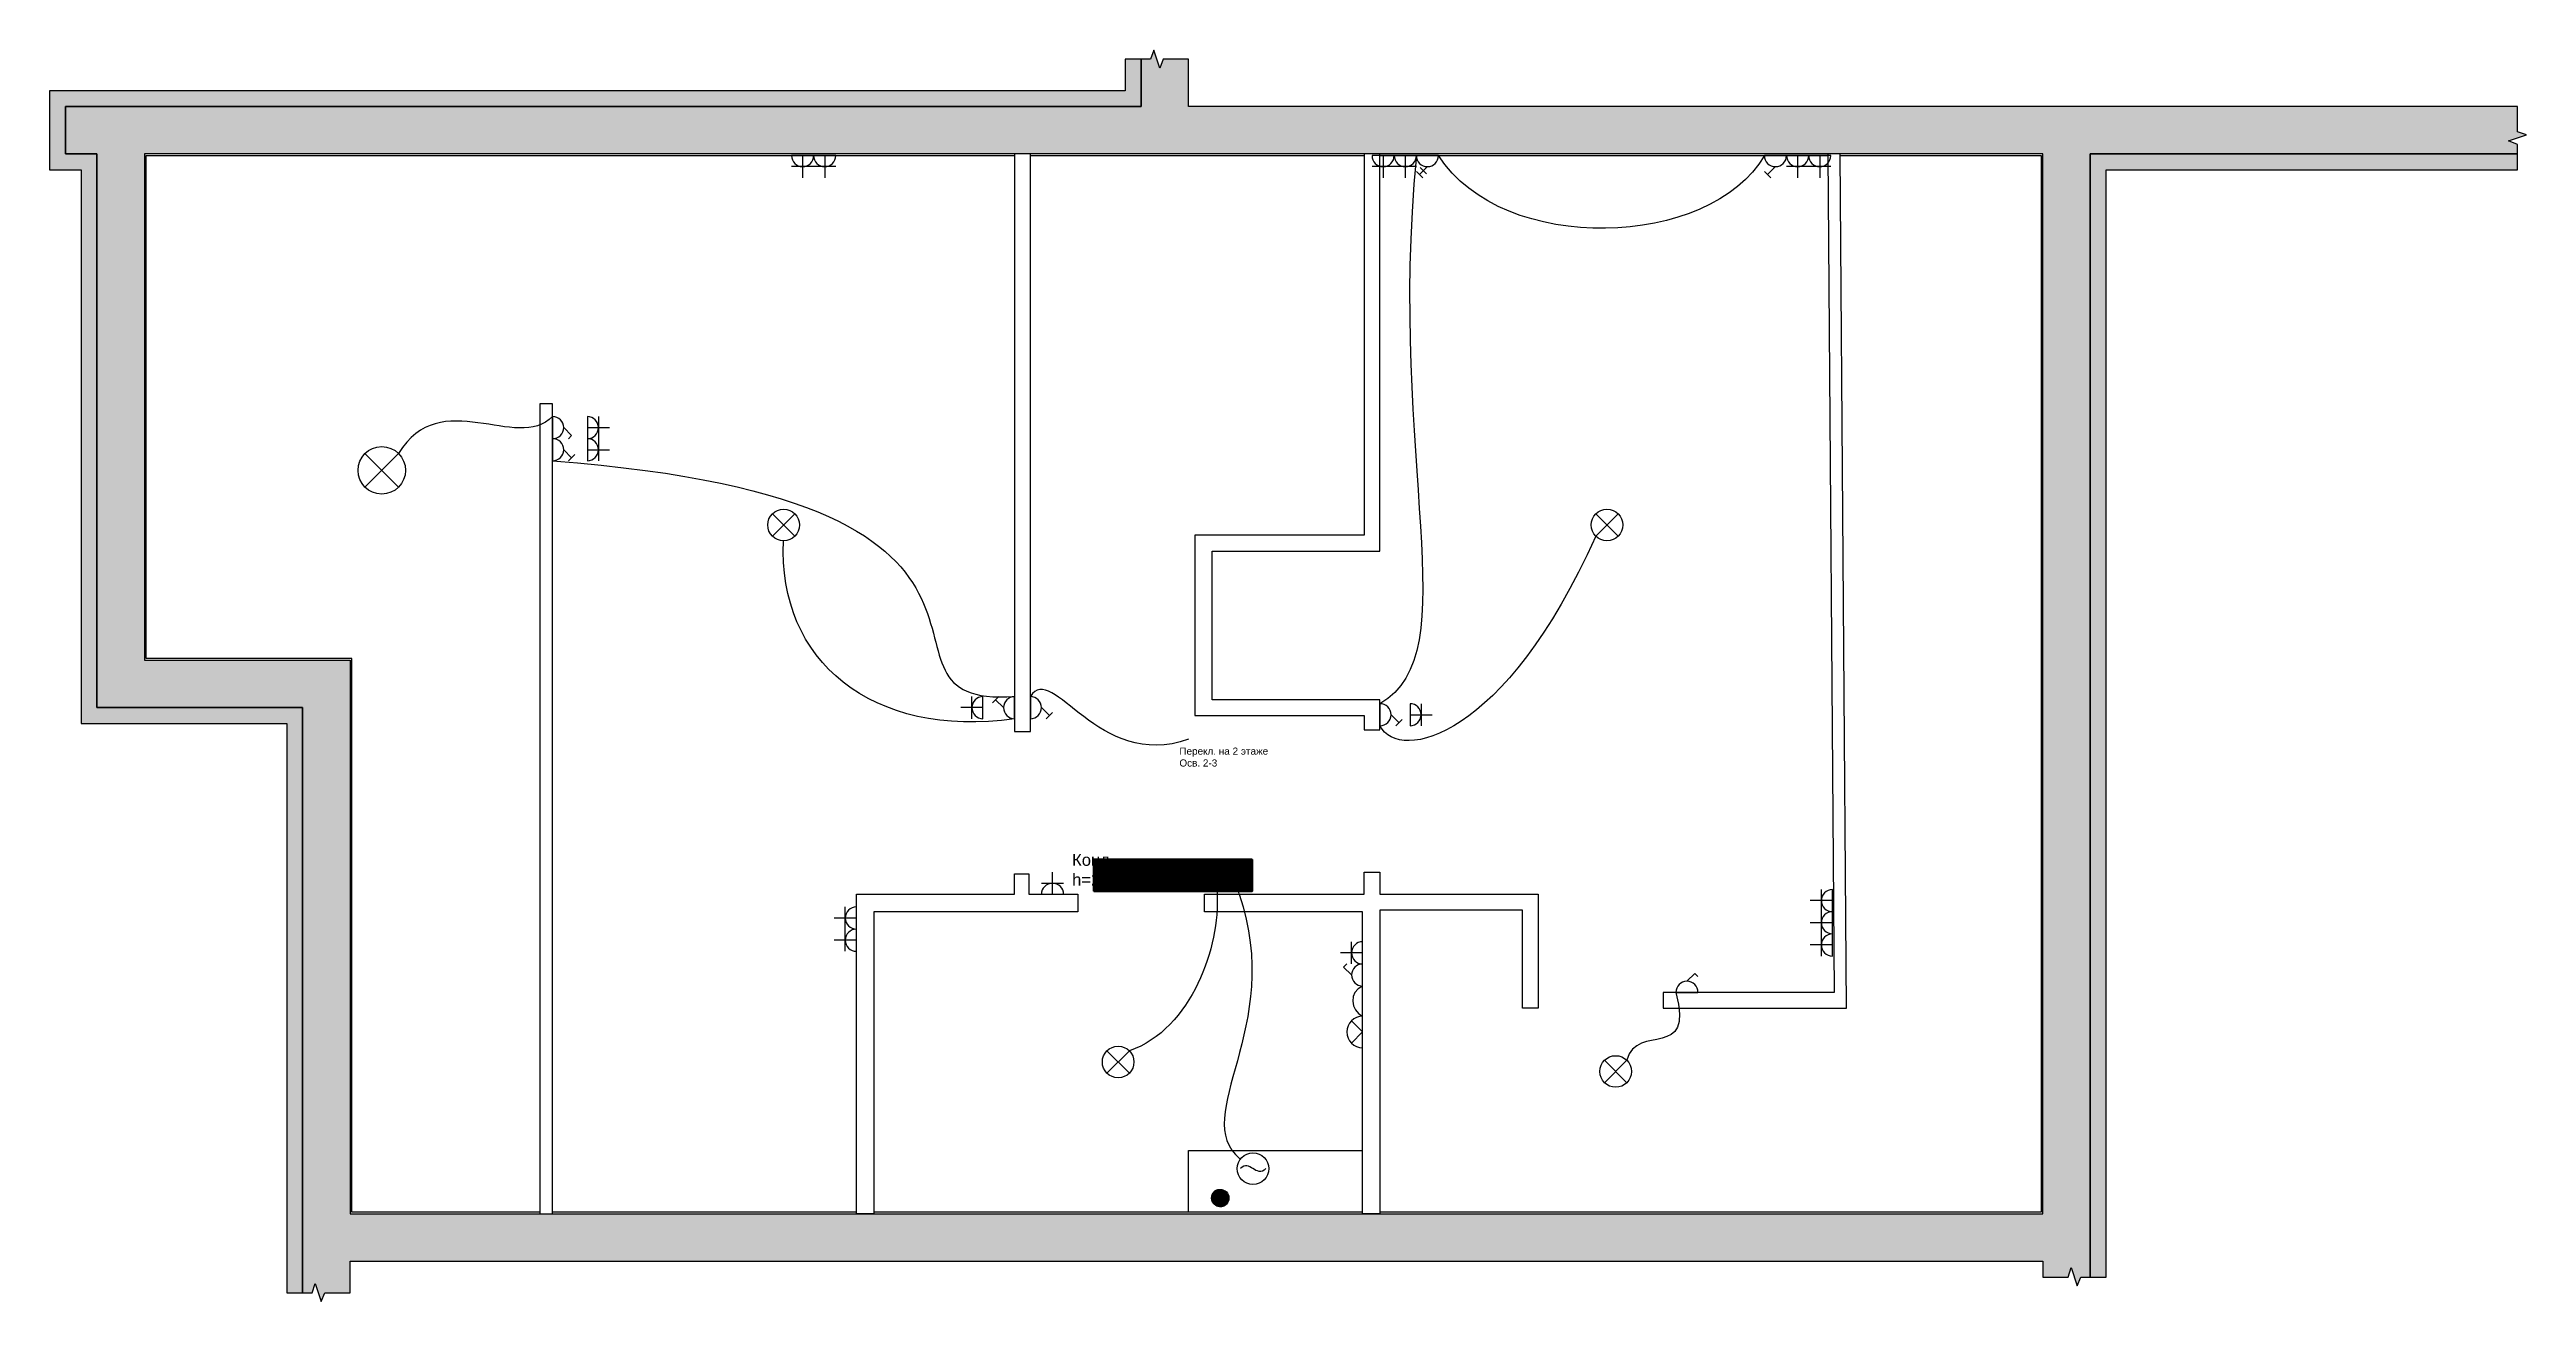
# Model space of a CAD drawing. Header units: millimetres. Extents: x -15550 to 15057, y -7254 to 30660.
# Drawn here: x -600 to 15057, y 22746 to 30660 of the extents above; entities that cross this region are included whole.
import ezdxf

# ---------------------------------------------------------------- set-up
doc = ezdxf.new("R2010")
doc.units = ezdxf.units.MM
for name, color, linetype, lineweight, true_color in [('Внутренние_перегородки_штукатурка', 174, 'Continuous', 25, 0x000080), ('Канализация', 54, 'Continuous', 25, 0x808000), ('Кондиционеры', 4, 'Continuous', 50, 0x00ffff), ('Наружные стены', 7, 'Continuous', 25, 0x000000), ('Наружные стены (штриховка)', 7, 'Continuous', 25, 0x000000), ('Электрика_розетки', 5, 'Continuous', 30, 0x0000ff), ('Электрика_свет', 1, 'Continuous', 30, 0xff0000)]:
    doc.layers.add(name, color=color, linetype=linetype, lineweight=lineweight, true_color=true_color)
doc.styles.add('textstyle109', font='')
doc.styles.add('textstyle158', font='')
doc.styles.get('textstyle109').set_extended_font_data('Liberation Sans')
doc.styles.get('textstyle158').set_extended_font_data('Liberation Sans')
pattern_1 = [(45, (0, 0), (-0.08838834765, 0.08838834765), [])]

msp = doc.modelspace()

# ---------------------------------------------------------------- texts
at = {"layer": 'Электрика_розетки', "insert": (5864, 25374), "char_height": 75, "attachment_point": 7, "style": 'textstyle109'}
msp.add_mtext('Конд.\\Ph=2500', dxfattribs=at)
at = {"layer": 'Электрика_свет', "insert": (6542, 26127), "char_height": 45, "attachment_point": 7, "style": 'textstyle158'}
msp.add_mtext('Перекл. на 2 этаже\\PОсв. 2-3', dxfattribs=at)

# ---------------------------------------------------------------- blocks, each defined once
blk = doc.blocks.new('Светильник')
at = {"layer": 'Электрика_свет'}
for p, q in [((-106, 106), (106, -106)), ((-106, -106), (106, 106))]:
    blk.add_line(p, q, dxfattribs=at)
blk.add_circle((0, 0), 150, dxfattribs=at)
blk = doc.blocks.new('Вкл_1кл_70')
at = {"layer": 'Электрика_свет'}
for p, q in [((-35, 0), (35, 0)), ((0, 35), (25, 60)), ((25, 60), (35, 50))]:
    blk.add_line(p, q, dxfattribs=at)
blk.add_arc((0, 0), 35, 0, 180, dxfattribs=at)
blk = doc.blocks.new('Перекл_1кл_70')
at = {"layer": 'Электрика_свет'}
for p, q in [((-35, 0), (35, 0)), ((0, 35), (25, 60)), ((15, 70), (35, 50))]:
    blk.add_line(p, q, dxfattribs=at)
blk.add_arc((0, 0), 35, 0, 180, dxfattribs=at)
blk = doc.blocks.new('Вкл_2кл_70')
at = {"layer": 'Электрика_свет'}
for p, q in [((-35, 50), (-25, 60)), ((-35, 0), (35, 0)), ((0, 35), (-25, 60)), ((0, 35), (25, 60)), ((25, 60), (35, 50))]:
    blk.add_line(p, q, dxfattribs=at)
blk.add_arc((0, 0), 35, 0, 180, dxfattribs=at)
blk = doc.blocks.new('Перекл_2напр_70')
at = {"layer": 'Электрика_свет'}
for p, q in [((-35, 0), (35, 0)), ((0, 35), (25, 60)), ((2.5, 57.5), (22.5, 37.5)), ((15, 70), (35, 50))]:
    blk.add_line(p, q, dxfattribs=at)
blk.add_arc((0, 0), 35, 0, 180, dxfattribs=at)
blk = doc.blocks.new('Роз_1п_70')
at = {"layer": 'Электрика_розетки'}
for p, q in [((-35, 35), (35, 35)), ((-35, 0), (35, 0)), ((0, 0), (0, 70))]:
    blk.add_line(p, q, dxfattribs=at)
blk.add_arc((0, 0), 35, 0, 180, dxfattribs=at)
blk = doc.blocks.new('Свет_потолочный')
at = {"layer": 'Электрика_свет'}
for p, q in [((-35.4, 35.4), (35.4, -35.4)), ((-35.4, -35.4), (35.4, 35.4))]:
    blk.add_line(p, q, dxfattribs=at)
blk.add_circle((0, 0), 50, dxfattribs=at)
blk = doc.blocks.new('Бра_100')
at = {"layer": 'Электрика_свет'}
for p, q in [((-50, 0), (50, 0)), ((-35.4, 35.4), (0, 0)), ((0, 0), (35.4, 35.4))]:
    blk.add_line(p, q, dxfattribs=at)
blk.add_arc((0, 0), 50, 0, 180, dxfattribs=at)
blk = doc.blocks.new('Вытяжка_100')
at = {"layer": 'Электрика_свет'}
blk.add_circle((0, 0), 50, dxfattribs=at)
blk.add_open_spline([(-41, 0), (-10.1, 30.9), (10.6, -30.9), (39.4, 0)], degree=3, dxfattribs=at)

# ---------------------------------------------------------------- hatches: boundary and pattern name
at = {"layer": 'Канализация'}
h = msp.add_hatch(dxfattribs=at)
h.set_pattern_fill('ANSI31', color=256, scale=7, angle=30, style=0)
h.set_pattern_definition(pattern_1)
edge = h.paths.add_edge_path()
edge.add_arc((6800, 23400), 55, 0, 360)
at = {"layer": 'Кондиционеры'}
h = msp.add_hatch(dxfattribs=at)
h.set_pattern_fill('GRASS', color=256, scale=7, angle=180, style=0)
h.set_pattern_definition(pattern_1)
h.paths.add_polyline_path([(6002, 25540), (6002, 25340), (7002, 25340), (7002, 25540)])
at = {"layer": 'Наружные стены (штриховка)'}
h = msp.add_hatch(dxfattribs=at)
h.set_pattern_fill('ANSI31', color=256, scale=5, angle=30, style=0)
h.set_pattern_definition(pattern_1)
h.paths.add_polyline_path([(1000, 22800), (1000, 26500), (-300, 26500), (-300, 30000), (-500, 30000), (-500, 30300), (6300, 30300), (6300, 30600), (6200, 30600), (6200, 30400), (-600, 30400), (-600, 29900), (-400, 29900), (-400, 26400), (900, 26400), (900, 22800)])
h = msp.add_hatch(dxfattribs=at)
h.set_pattern_fill('ANSI31', color=256, scale=7.5, angle=15, style=0)
h.set_pattern_definition(pattern_1)
h.paths.add_polyline_path([(1000, 22800), (1060, 22800), (1080, 22860), (1118, 22746), (1140, 22800), (1300, 22800), (1300, 23000), (12000, 23000), (12000, 22900), (12160, 22900), (12180, 22960), (12218, 22846), (12240, 22900), (12300, 22900), (12300, 30000), (15000, 30000), (15000, 30060), (14943, 30082), (15057, 30120), (15000, 30140), (15000, 30300), (6600, 30300), (6600, 30600), (6440, 30600), (6419, 30546), (6381, 30660), (6360, 30600), (6300, 30600), (6300, 30300), (-500, 30300), (-500, 30000), (-300, 30000), (-300, 26500), (1000, 26500)])
h.paths.add_polyline_path([(1300, 23300), (12000, 23300), (12000, 30000), (0, 30000), (0, 26800), (1300, 26800)])
h = msp.add_hatch(dxfattribs=at)
h.set_pattern_fill('ANSI31', color=256, scale=5, angle=30, style=0)
h.set_pattern_definition(pattern_1)
h.paths.add_polyline_path([(12400, 22900), (12400, 29900), (15000, 29900), (15000, 30000), (12300, 30000), (12300, 22900)])

# ---------------------------------------------------------------- linework, layer by layer
at = {"layer": 'Внутренние_перегородки_штукатурка'}
for points in [[(10, 26810), (10, 29990), (5500, 29990)], [(5600, 29990), (7710, 29990)], [(7810, 29990), (10640, 29990)], [(10720, 29990), (11990, 29990), (11990, 23310), (7810, 23310)], [(2500, 23310), (1310, 23310), (1310, 26810), (10, 26810)], [(6600, 23310), (6600, 23700), (7700, 23700)], [(4500, 23310), (2580, 23310)], [(4500, 23310), (2580, 23310)], [(7700, 23310), (4610, 23310)]]:
    msp.add_lwpolyline(points, dxfattribs=at)
for points in [[(5500, 30000), (5500, 26350), (5600, 26350), (5600, 30000)], [(7710, 30000), (7710, 27590), (6640, 27590), (6640, 26450), (7710, 26450), (7710, 26360), (7810, 26360), (7810, 26550), (6750, 26550), (6750, 27490), (7810, 27490), (7810, 30000)], [(10640, 30000), (10680, 24700), (9600, 24700), (9600, 24610), (9600, 24600), (10760, 24600), (10720, 30000)], [(2580, 23300), (2580, 28420), (2500, 28420), (2500, 23300)], [(4500, 23300), (4500, 25320), (5500, 25320), (5500, 25450), (5590, 25450), (5590, 25320), (5900, 25320), (5900, 25210), (4610, 25210), (4610, 23300)], [(7700, 23300), (7700, 25210), (6700, 25210), (6700, 25320), (7710, 25320), (7710, 25460), (7810, 25460), (7810, 25320), (8810, 25320), (8810, 24600), (8710, 24600), (8710, 25220), (7810, 25220), (7810, 23300)]]:
    msp.add_lwpolyline(points, close=True, dxfattribs=at)
at = {"layer": 'Канализация'}
msp.add_circle((6800, 23400), 55, dxfattribs=at)
at = {"layer": 'Кондиционеры'}
msp.add_lwpolyline([(6002, 25540), (6002, 25340), (7002, 25340), (7002, 25540)], close=True, dxfattribs=at)
at = {"layer": 'Наружные стены'}
for points in [[(1000, 22800), (1000, 26500), (-300, 26500), (-300, 30000), (-500, 30000), (-500, 30300), (6300, 30300), (6300, 30600), (6200, 30600), (6200, 30400), (-600, 30400), (-600, 29900), (-400, 29900), (-400, 26400), (900, 26400), (900, 22800)], [(1000, 22800), (1060, 22800), (1080, 22860), (1118, 22746), (1140, 22800), (1300, 22800), (1300, 23000), (12000, 23000), (12000, 22900), (12160, 22900), (12180, 22960), (12218, 22846), (12240, 22900), (12300, 22900), (12300, 30000), (15000, 30000), (15000, 30060), (14943, 30082), (15057, 30120), (15000, 30140), (15000, 30300), (6600, 30300), (6600, 30600), (6440, 30600), (6419, 30543), (6381, 30657), (6360, 30600), (6300, 30600), (6300, 30300), (-500, 30300), (-500, 30000), (-300, 30000), (-300, 26500), (1000, 26500)], [(1300, 23300), (12000, 23300), (12000, 30000), (0, 30000), (0, 26800), (1300, 26800)], [(12400, 22900), (12400, 29900), (15000, 29900), (15000, 30000), (12300, 30000), (12300, 22900)]]:
    msp.add_lwpolyline(points, close=True, dxfattribs=at)
at = {"layer": 'Электрика_свет'}
for points in [[(8040, 29990), (7854, 28040), (8372, 26850), (7810, 26525)], [(10240, 29990), (9900, 29400), (8587, 29353), (8180, 29990)], [(2580, 28340), (2356, 28111), (1870, 28543), (1606, 28106)], [(2580, 28060), (6000, 27800), (4400, 26500), (5500, 26570)], [(9174, 27584), (8600, 26300), (7934, 26147), (7810, 26385)], [(5500, 26430), (4600, 26300), (4000, 26800), (4040, 27555)], [(6600, 26300), (6026, 26098), (5741, 26794), (5600, 26570)], [(6780, 25320), (6800, 25000), (6622, 24467), (6226, 24331)], [(6920, 25320), (7211, 24468), (6597, 23922), (6925, 23648)], [(7700, 24740), (7611, 24704), (7623, 24584), (7700, 24550)], [(9680, 24700), (9797, 24258), (9434, 24513), (9371, 24271)]]:
    msp.add_open_spline(points, degree=3, dxfattribs=at)

# ---------------------------------------------------------------- block references
at = {"layer": 'Электрика_розетки', "xscale": 2, "yscale": 2}
for p, rotation in [((4160, 29990), 180), ((4300, 29990), 180), ((7830, 29990), 180), ((7970, 29990), 180), ((10450, 29990), 180), ((10590, 29990), 180), ((2800, 28270), 270), ((2800, 28130), 270), ((5300, 26500), 90), ((8000, 26455), 270), ((4500, 25170), 90), ((10670, 25280), 90), ((10670, 25140), 90), ((4500, 25030), 90), ((10670, 25000), 90), ((7700, 24950), 90)]:
    msp.add_blockref('Роз_1п_70', p, dxfattribs=dict(at, rotation=rotation))
msp.add_blockref('Роз_1п_70', (5740, 25320), dxfattribs=at)
at = {"layer": 'Электрика_свет', "xscale": 2, "yscale": 2}
for name, p, rotation in [('Перекл_2напр_70', (8110, 29990), 180), ('Перекл_1кл_70', (10310, 29990), 180), ('Вкл_1кл_70', (2580, 28270), 270), ('Перекл_1кл_70', (2580, 28130), 270), ('Свет_потолочный', (4040, 27655), 90), ('Свет_потолочный', (9245, 27655), 90), ('Перекл_1кл_70', (5500, 26500), 90), ('Перекл_1кл_70', (5600, 26500), 270), ('Перекл_1кл_70', (7810, 26455), 270), ('Вкл_1кл_70', (7700, 24810), 90), ('Бра_100', (7700, 24450), 90), ('Свет_потолочный', (6155, 24260), 90), ('Свет_потолочный', (9300, 24200), 90), ('Вытяжка_100', (7007, 23586), 180)]:
    msp.add_blockref(name, p, dxfattribs=dict(at, rotation=rotation))
at = {"layer": 'Электрика_свет'}
msp.add_blockref('Светильник', (1500, 28000), dxfattribs=at)
at = {"layer": 'Электрика_свет', "xscale": 2, "yscale": 2}
for name, p in [('Вкл_2кл_70', (6850, 25320)), ('Вкл_1кл_70', (9750, 24700))]:
    msp.add_blockref(name, p, dxfattribs=at)

msp.set_redraw_order([(e.dxf.handle, doc.entitydb.next_handle()) for e in msp.query("TEXT MTEXT ATTDEF DIMENSION ARC_DIMENSION")])  # texts and dimensions are drawn at this point

doc.saveas('drawing.dxf')
